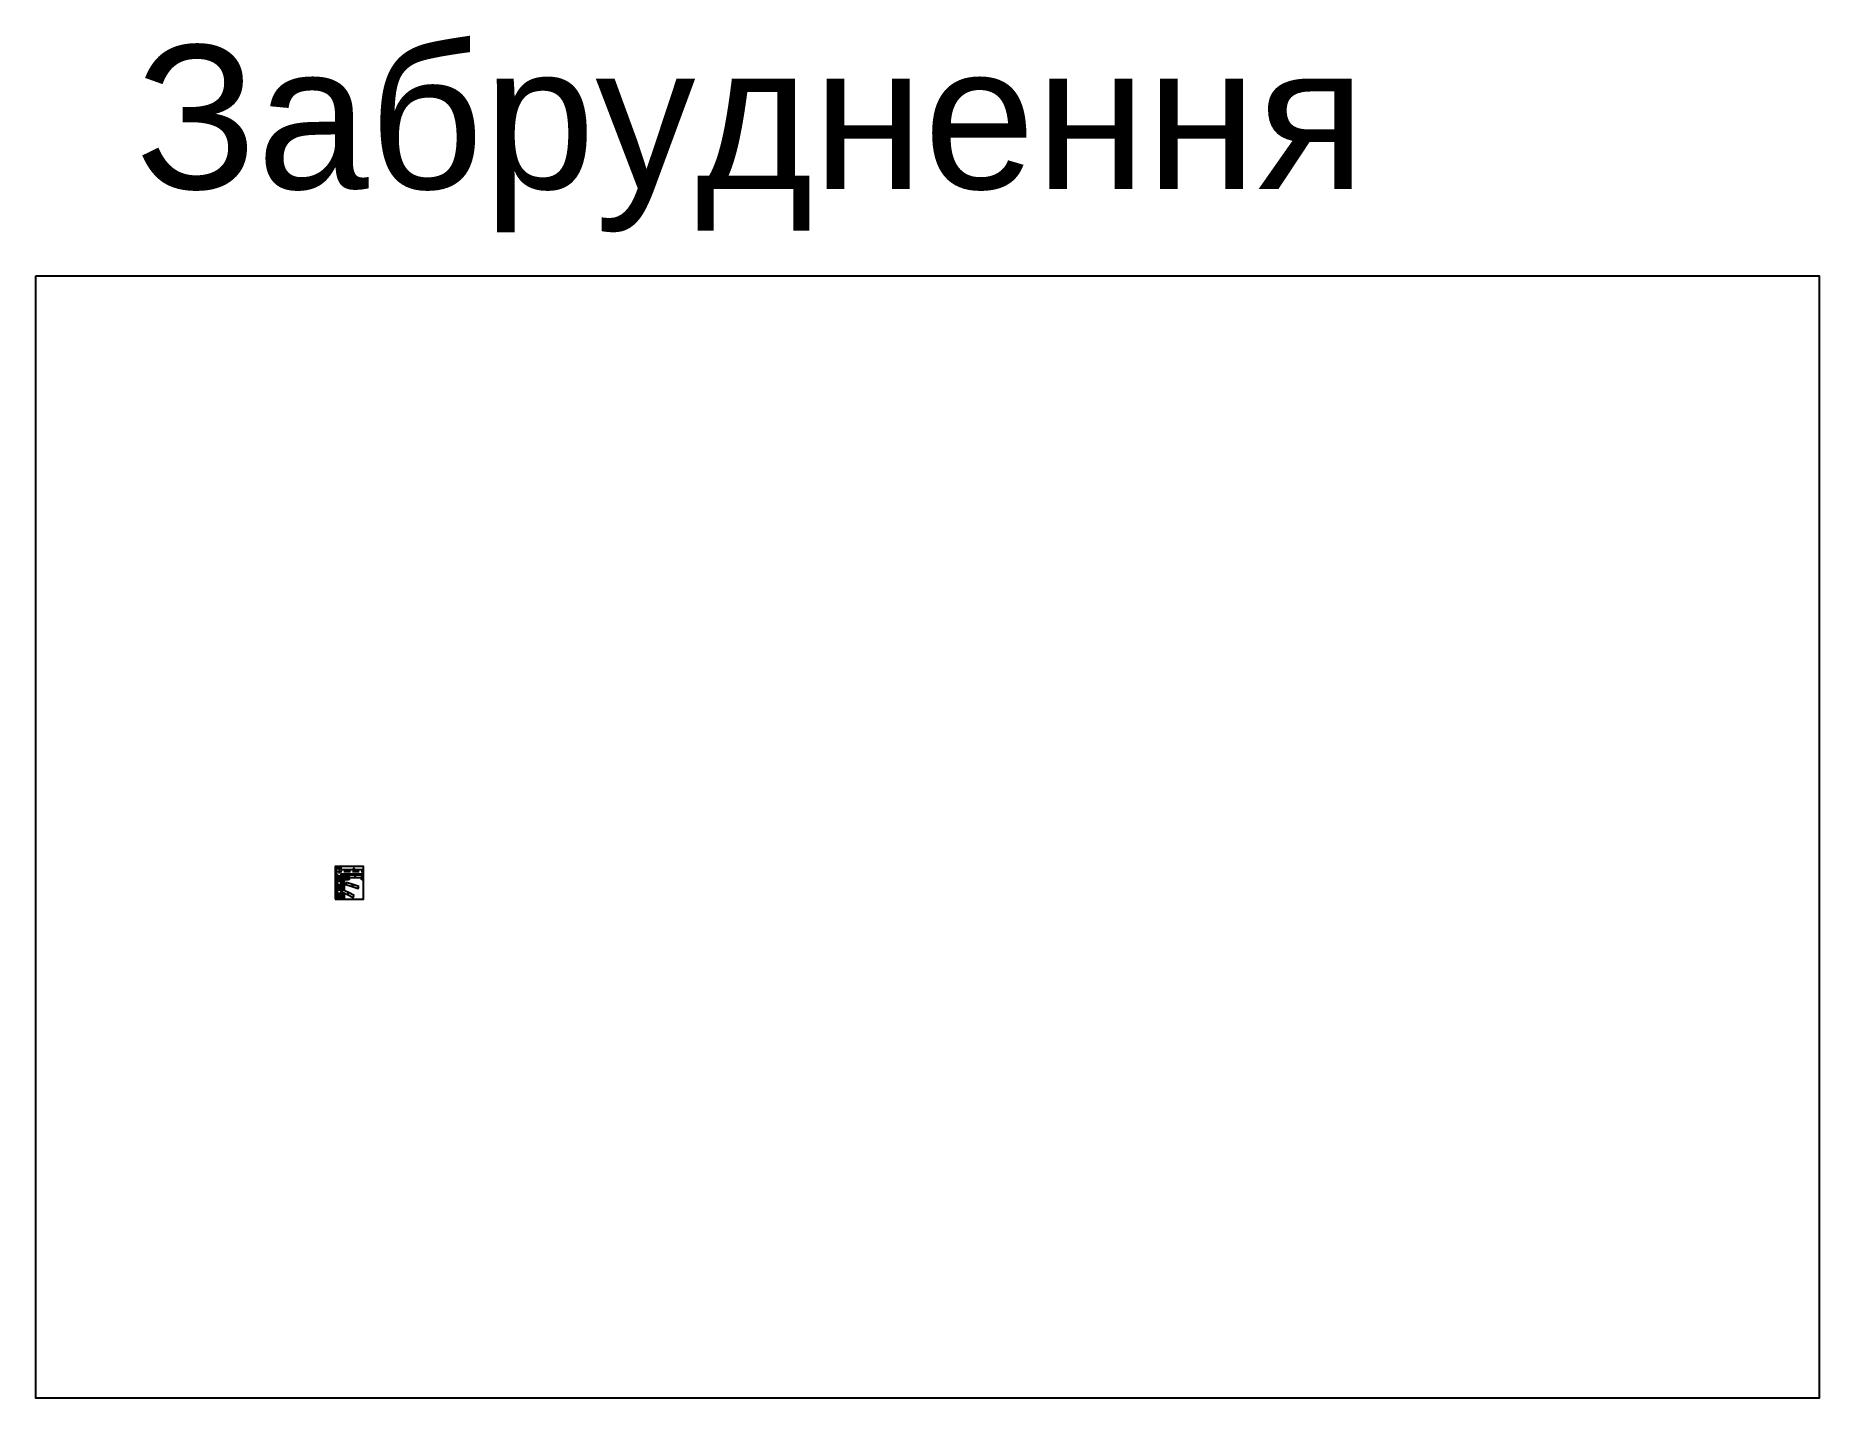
# Model space of a CAD drawing. Header units: millimetres. Extents: x 3866 to 29370, y -8151 to 9491.
# Drawn here: x 23166 to 29370, y 346 to 5087 of the extents above; entities that cross this region are included whole.
import ezdxf

# ---------------------------------------------------------------- set-up
doc = ezdxf.new("R2010")
doc.units = ezdxf.units.MM
doc.linetypes.add('ACAD_ISO04W100', pattern=[30, 24, -3, 0, -3])
for name, color, linetype in [('будівлі', 40, 'Continuous'), ('ВДМ', 7, 'Continuous'), ('шум1', 243, 'Continuous')]:
    doc.layers.add(name, color=color, linetype=linetype)
doc.styles.get("Standard").update_dxf_attribs({"font": 'arial.ttf'})

msp = doc.modelspace()

# ---------------------------------------------------------------- texts
at = {"layer": 'ВДМ', "attachment_point": 1}
for s, insert, char_height in [('Забруднення', (23513.333, 5053.826), 500), ('Пн', (24272.705, 2194.204), 2)]:
    msp.add_mtext_dynamic_manual_height_columns(s, width=4.32334, gutter_width=12.5, heights=[0], dxfattribs=dict(at, insert=insert, char_height=char_height))

# ---------------------------------------------------------------- hatches: boundary and pattern name
h = msp.add_hatch()
h.set_pattern_fill('LINE', color=256)
h.paths.add_polyline_path([(24237.308, 2143.752), (24232.308, 2143.752), (24232.308, 2166.252), (24227.308, 2171.252), (24227.308, 2082.616), (24237.308, 2082.616), (24237.308, 2105.046), (24229.808, 2108.752), (24233.13, 2115.476), (24237.308, 2113.412)])
h = msp.add_hatch()
h.set_pattern_fill('LINE', color=256, angle=90)
h.paths.add_polyline_path([(24254.808, 2166.252), (24277.308, 2166.252), (24299.808, 2166.252), (24299.808, 2158.752), (24298.981, 2157.088, 0.55691358), (24301.666, 2152.752), (24305.737, 2152.752), (24305.737, 2171.252), (24227.308, 2171.252), (24232.308, 2166.252), (24239.808, 2166.252), (24239.808, 2152.752), (24253.087, 2152.752, 0.57920235), (24255.677, 2157.266), (24254.808, 2158.752)])

# ---------------------------------------------------------------- linework, layer by layer
msp.add_lwpolyline([(24207.066, 2082.616), (24305.737, 2082.616), (24305.737, 2196.478), (24207.066, 2196.478), (24207.066, 2082.616)])
at = {"color": 1, "lineweight": 40}
for points in [[(24237.308, 2143.752), (24237.308, 2113.412)], [(24237.308, 2105.046), (24237.308, 2082.616)]]:
    msp.add_lwpolyline(points, dxfattribs=at)
for points in [[(24254.808, 2158.752), (24255.677, 2157.266, -0.57920235), (24253.087, 2152.752), (24239.808, 2152.752)], [(24305.737, 2152.752), (24301.666, 2152.752, -0.55691358), (24298.981, 2157.088), (24299.808, 2158.752)]]:
    msp.add_lwpolyline(points, format="xyb", dxfattribs=at)
at = {"layer": 'будівлі'}
for points in [[(24253.303, 2105.509), (24233.13, 2115.476), (24229.808, 2108.752), (24249.981, 2098.785), (24253.303, 2105.509)], [(24232.308, 2166.252), (24232.308, 2143.752), (24239.808, 2143.752), (24239.808, 2166.252), (24232.308, 2166.252)], [(24268.603, 2133.986), (24247.308, 2141.252), (24244.887, 2134.154), (24266.181, 2126.888), (24268.603, 2133.986)], [(24277.308, 2166.252), (24254.808, 2166.252), (24254.808, 2158.752), (24277.308, 2158.752), (24277.308, 2166.252)], [(24289.898, 2126.721), (24268.603, 2133.986), (24266.181, 2126.888), (24287.476, 2119.623), (24289.898, 2126.721)], [(24299.808, 2166.252), (24277.308, 2166.252), (24277.308, 2158.752), (24299.808, 2158.752), (24299.808, 2166.252)], [(24273.475, 2095.543), (24253.303, 2105.509), (24249.981, 2098.785), (24270.153, 2088.819), (24273.475, 2095.543)]]:
    msp.add_lwpolyline(points, dxfattribs=at)
at = {"layer": 'ВДМ'}
for points in [[(24207.066, 2186.252), (24214.808, 2186.252)], [(24214.808, 2196.478), (24214.808, 2186.252)], [(24227.308, 2196.478), (24227.308, 2186.252)], [(24227.308, 2186.252), (24305.737, 2186.252)], [(24275.563, 2187.357), (24270.304, 2191.648)], [(24270.304, 2191.648), (24271.931, 2189.728)], [(24270.304, 2191.648), (24272.512, 2190.439)], [(24214.808, 2171.252), (24207.066, 2171.252)], [(24214.808, 2171.252), (24214.808, 2082.616)], [(24227.308, 2171.252), (24305.737, 2171.252)], [(24227.308, 2171.252), (24227.308, 2082.616)]]:
    msp.add_lwpolyline(points, dxfattribs=at)
at = {"layer": 'ВДМ', "linetype": 'ACAD_ISO04W100'}
for points in [[(24207.066, 2178.752), (24305.737, 2178.752)], [(24221.058, 2196.478), (24221.058, 2082.616)]]:
    msp.add_lwpolyline(points, dxfattribs=at)
at = {"layer": 'шум1'}
msp.add_lwpolyline([(23165.527, 4251.046), (29370.422, 4251.046), (29370.422, 346.345), (23165.527, 346.345)], close=True, dxfattribs=at)

msp.set_redraw_order([(e.dxf.handle, doc.entitydb.next_handle()) for e in msp.query("TEXT MTEXT ATTDEF DIMENSION ARC_DIMENSION")])  # texts and dimensions are drawn at this point

doc.saveas('drawing.dxf')
